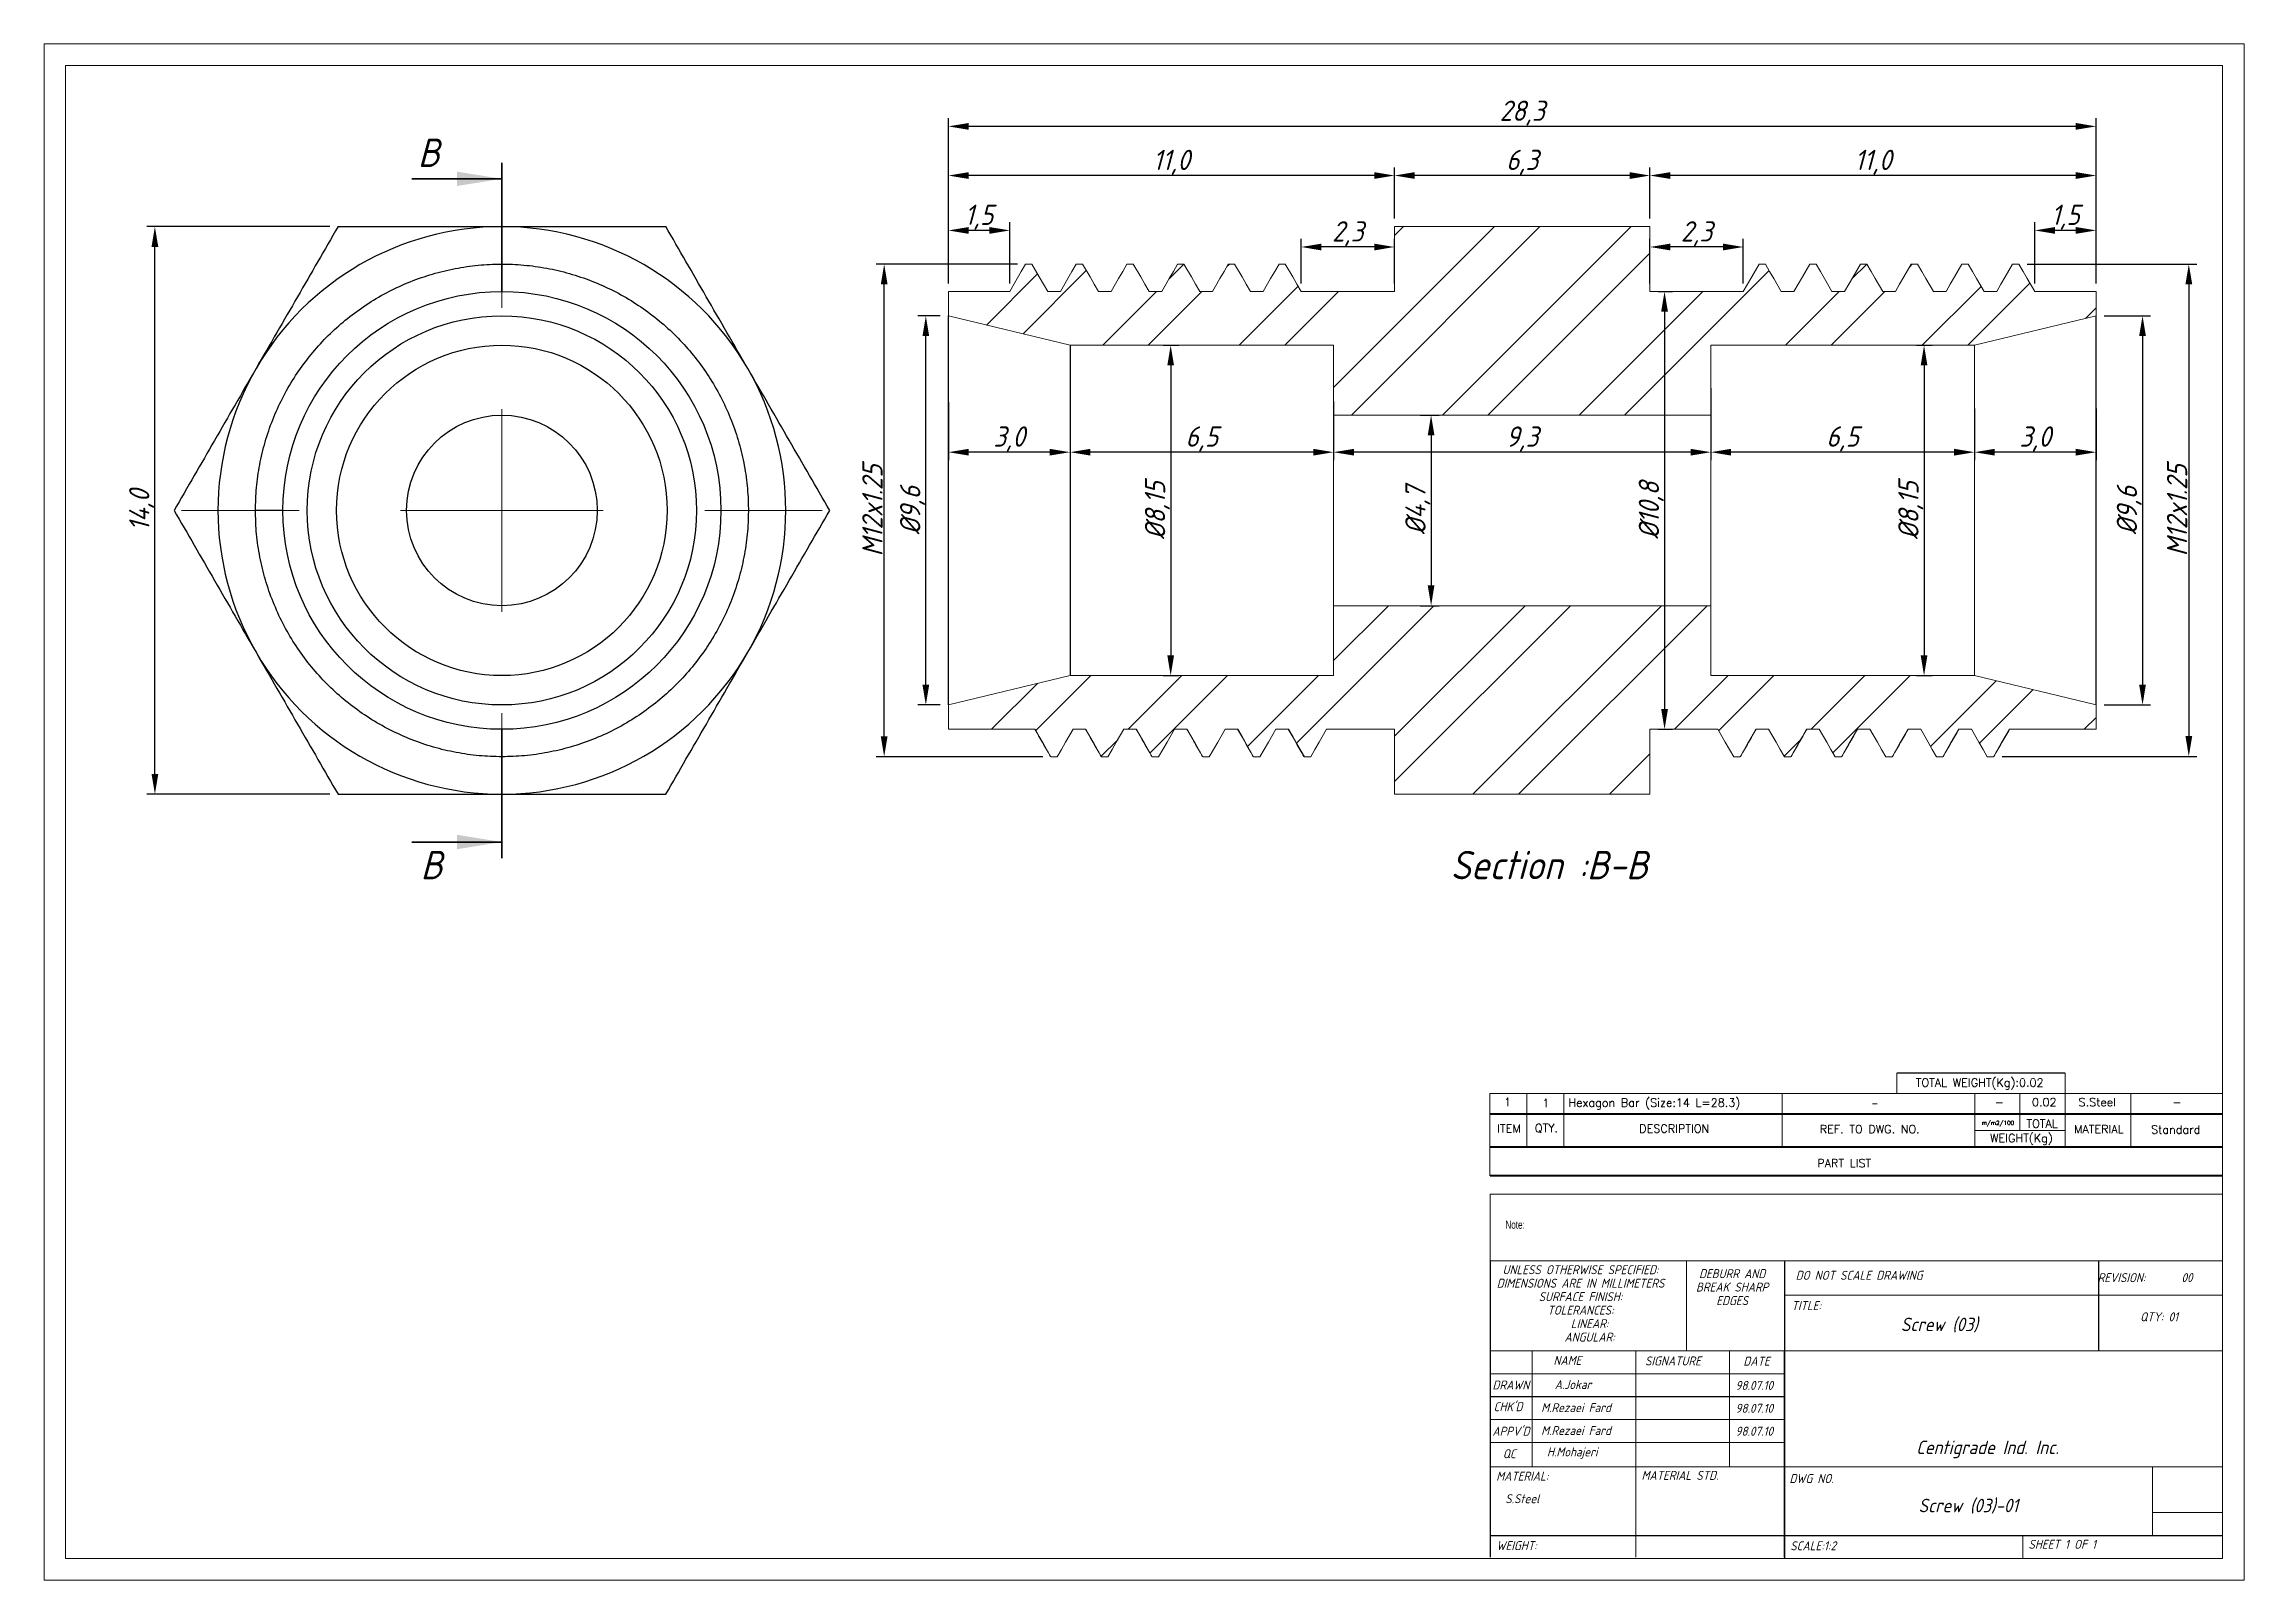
# Model space of a CAD drawing. Header units: millimetres. Extents: x 1178 to 1323, y 650 to 752.
# Drawn here: x 1269 to 1323.3, y 713.7 to 751.6 of the extents above; entities that cross this region are included whole.
import ezdxf
from ezdxf.enums import TextEntityAlignment as Align

# ---------------------------------------------------------------- set-up
doc = ezdxf.new("R2010")
doc.units = ezdxf.units.MM
doc.linetypes.add('PHANTOM', pattern=[12.7, 6.35, -1.27, 1.27, -1.27, 1.27, -1.27])
doc.linetypes.add('SLD-Solid', pattern=[0])
doc.layers.add('title', color=7, linetype='Continuous', lineweight=15)
doc.styles.add('GENISO', font='geniso.shx', dxfattribs={"oblique": 15})
doc.styles.add('SLDTEXTSTYLE0', font='TXT', dxfattribs={"width": 0.75})
doc.styles.add('TITLE', font='romans.shx', dxfattribs={"height": 2.5})
doc.dimstyles.new('Scale', dxfattribs={"dimscale": 0.2, "dimtxt": 2.5, "dimasz": 2.5, "dimexe": 1, "dimexo": 1, "dimgap": 0.2, "dimtad": 1, "dimdec": 1, "dimzin": 0, "dimtxsty": 'GENISO', "dimcen": 2.5, "dimclrd": 1, "dimclre": 1, "dimclrt": 7, "dimadec": 0, "dimazin": 0, "dimtfac": 1, "dimtdec": 1, "dimtmove": 0, "dimatfit": 3, "dimfxl": 1, "dimtzin": 0, "dimlwd": -1, "dimlwe": -1, "dimarcsym": 0})

msp = doc.modelspace()

# ---------------------------------------------------------------- texts
at = {"attachment_point": 5, "style": 'GENISO'}
for s, insert, char_height in [('B', (1278.501, 748.917), 0.7), ('B', (1278.57, 731.345), 0.7), ('Section :B-B', (1306.13, 731.345), 0.7), ('UNLESS OTHERWISE SPECIFIED:', (1306.902, 721.363), 0.22159), ('DIMENSIONS ARE IN MILLIMETERS', (1306.902, 721.03), 0.22159), ('BREAK SHARP', (1310.64, 720.934), 0.22159), ('DEBURR AND', (1310.64, 721.266), 0.2216), ('DO NOT SCALE DRAWING', (1313.77, 721.225), 0.22159), ('REVISION:       00', (1320.822, 721.168), 0.22159), ('SURFACE FINISH:', (1306.902, 720.698), 0.22159), ('TOLERANCES:', (1306.902, 720.365), 0.22159), ('EDGES', (1310.64, 720.602), 0.2216), ('TITLE:', (1312.469, 720.477), 0.2216), ('LINEAR:', (1307.127, 720.033), 0.2216), ('Screw (03)', (1315.749, 719.997), 0.3324), ('\\pxi-3,l4,t4;QTY:^I01', (1321.057, 720.201), 0.22159), ('ANGULAR:', (1307.127, 719.701), 0.2216), ('NAME', (1306.578, 719.126), 0.2216), ('SIGNATURE', (1309.181, 719.113), 0.2216), ('DATE', (1311.241, 719.107), 0.2216), ('DRAWN', (1305.184, 718.519), 0.2216), ('A.Jokar', (1306.718, 718.53), 0.2216), ('98.07.10', (1311.186, 718.509), 0.2216), ("CHK'D", (1305.115, 717.984), 0.2216), ('M.Rezaei Fard', (1306.792, 717.961), 0.22159), ('98.07.10', (1311.186, 717.944), 0.2216), ("APPV'D", (1305.187, 717.379), 0.2216), ('M.Rezaei Fard', (1306.792, 717.396), 0.22159), ('98.07.10', (1311.186, 717.379), 0.2216), ('Centigrade Ind. Inc.', (1316.936, 716.93), 0.33238), ('QC', (1305.144, 716.824), 0.2216), ('H.Mohajeri', (1306.698, 716.835), 0.2216), ('MATERIAL:', (1305.467, 716.27), 0.2216), ('MATERIAL STD.', (1309.353, 716.289), 0.22159), ('DWG NO.', (1312.598, 716.212), 0.2216), ('S.Steel', (1305.467, 715.714), 0.2216), ('Screw (03)-01', (1316.464, 715.53), 0.33238), ('WEIGHT:', (1305.326, 714.557), 0.2216), ('SCALE:1:2', (1312.638, 714.552), 0.2216), ('SHEET 1 OF 1', (1318.779, 714.589), 0.22159)]:
    msp.add_mtext(s, dxfattribs=dict(at, insert=insert, char_height=char_height))
at = {"linetype": 'Continuous', "lineweight": 15, "insert": (1305.05, 722.572), "char_height": 0.1994, "attachment_point": 1, "style": 'SLDTEXTSTYLE0'}
msp.add_mtext('Note:', dxfattribs=at)
at = {"layer": 'title', "style": 'TITLE'}
for s, height, p in [('TOTAL WEIGHT(Kg):0.02', 0.20259, (1316.744, 725.964)), ('1', 0.203, (1306.045, 725.476)), ('-', 0.203, (1317.225, 725.496)), ('0.02', 0.2026, (1318.336, 725.496)), ('S.Steel', 0.2026, (1319.642, 725.496)), ('-', 0.203, (1321.61, 725.496)), ('ITEM', 0.2026, (1305.137, 724.847)), ('QTY.', 0.2026, (1306.062, 724.847)), ('DESCRIPTION', 0.20259, (1309.213, 724.844)), ('REF. TO DWG. NO.', 0.20259, (1314.033, 724.831)), ('m/m2/100', 0.1013, (1317.192, 724.977)), ('WEIGHT(Kg)', 0.2026, (1317.773, 724.596)), ('TOTAL', 0.2026, (1318.282, 724.967)), ('MATERIAL', 0.2026, (1319.681, 724.831)), ('Standard', 0.2026, (1321.578, 724.82)), ('PART LIST', 0.2026, (1313.403, 723.991))]:
    msp.add_text(s, height=height, dxfattribs=at).set_placement(p, align=Align.MIDDLE)
for s, height, p in [('1', 0.203, (1305.015, 725.4)), ('Hexagon Bar (Size:14 L=28.3)', 0.20259, (1306.603, 725.383)), ('-', 0.146, (1314.075, 725.393))]:
    msp.add_text(s, height=height, dxfattribs=at).set_placement(p)

# ---------------------------------------------------------------- blocks, each defined once
blk = doc.blocks.new('SW_CENTERMARKSYMBOL_0')
at = {"color": 0, "linetype": 'Continuous', "lineweight": 0}
for p, q in [((0, 20), (0, 31.6)), ((0, 0), (0, 10)), ((-20, 0), (-31.6, 0)), ((0, 0), (-10, 0)), ((0, 0), (0, -10)), ((0, 0), (10, 0)), ((20, 0), (31.6, 0)), ((0, -20), (0, -31.6))]:
    blk.add_line(p, q, dxfattribs=at)
blk = doc.blocks.new('*D36')
at = {"color": 1, "transparency": 16777216}
for p, q in [((1276.065, 747.094), (1271.55, 747.094)), ((1271.75, 733.594), (1271.75, 746.594)), ((1276.065, 733.094), (1271.55, 733.094))]:
    blk.add_line(p, q, dxfattribs=at)
for points in [[(1271.667, 746.594), (1271.834, 746.594), (1271.75, 747.094)], [(1271.667, 733.594), (1271.834, 733.594), (1271.75, 733.094)]]:
    blk.add_solid(points, dxfattribs=at)
at = {"layer": 'Defpoints', "color": 0, "transparency": 16777216}
for p in [(1271.75, 747.094), (1276.265, 747.094), (1276.265, 733.094)]:
    blk.add_point(p, dxfattribs=at)
at = {"color": 7, "transparency": 16777216, "insert": (1271.423, 740.094), "char_height": 0.5, "attachment_point": 5, "rotation": 90, "style": 'GENISO'}
blk.add_mtext('14,0', dxfattribs=at)
blk = doc.blocks.new('*D37')
at = {"color": 1, "transparency": 16777216}
for p, q in [((1308.614, 747.294), (1308.614, 748.555)), ((1319.114, 748.355), (1309.114, 748.355)), ((1319.614, 745.694), (1319.614, 748.555))]:
    blk.add_line(p, q, dxfattribs=at)
for points in [[(1309.114, 748.438), (1309.114, 748.271), (1308.614, 748.355)], [(1319.114, 748.438), (1319.114, 748.271), (1319.614, 748.355)]]:
    blk.add_solid(points, dxfattribs=at)
at = {"layer": 'Defpoints', "color": 0, "transparency": 16777216}
for p in [(1308.614, 748.355), (1308.614, 747.094), (1319.614, 745.494)]:
    blk.add_point(p, dxfattribs=at)
at = {"color": 7, "transparency": 16777216, "insert": (1314.114, 748.682), "char_height": 0.5, "attachment_point": 5, "style": 'GENISO'}
blk.add_mtext('11,0', dxfattribs=at)
blk = doc.blocks.new('*D38')
at = {"color": 1, "transparency": 16777216}
for p, q in [((1302.314, 747.294), (1302.314, 748.555)), ((1308.114, 748.355), (1302.814, 748.355)), ((1308.614, 747.294), (1308.614, 748.555))]:
    blk.add_line(p, q, dxfattribs=at)
for points in [[(1302.814, 748.438), (1302.814, 748.271), (1302.314, 748.355)], [(1308.114, 748.438), (1308.114, 748.271), (1308.614, 748.355)]]:
    blk.add_solid(points, dxfattribs=at)
at = {"layer": 'Defpoints', "color": 0, "transparency": 16777216}
for p in [(1302.314, 748.355), (1302.314, 747.094), (1308.614, 747.094)]:
    blk.add_point(p, dxfattribs=at)
at = {"color": 7, "transparency": 16777216, "insert": (1305.464, 748.682), "char_height": 0.5, "attachment_point": 5, "style": 'GENISO'}
blk.add_mtext('6,3', dxfattribs=at)
blk = doc.blocks.new('*D39')
at = {"color": 1, "transparency": 16777216}
for p, q in [((1291.314, 745.694), (1291.314, 748.555)), ((1301.814, 748.355), (1291.814, 748.355)), ((1302.314, 747.294), (1302.314, 748.555))]:
    blk.add_line(p, q, dxfattribs=at)
for points in [[(1291.814, 748.438), (1291.814, 748.271), (1291.314, 748.355)], [(1301.814, 748.438), (1301.814, 748.271), (1302.314, 748.355)]]:
    blk.add_solid(points, dxfattribs=at)
at = {"layer": 'Defpoints', "color": 0, "transparency": 16777216}
for p in [(1291.314, 748.355), (1302.314, 747.094), (1291.314, 745.494)]:
    blk.add_point(p, dxfattribs=at)
at = {"color": 7, "transparency": 16777216, "insert": (1296.814, 748.682), "char_height": 0.5, "attachment_point": 5, "style": 'GENISO'}
blk.add_mtext('11,0', dxfattribs=at)
blk = doc.blocks.new('*D26')
at = {"color": 1, "transparency": 16777216}
for p, q in [((1291.314, 745.694), (1291.314, 749.767)), ((1319.614, 745.694), (1319.614, 749.767)), ((1319.114, 749.567), (1291.814, 749.567))]:
    blk.add_line(p, q, dxfattribs=at)
for points in [[(1291.814, 749.651), (1291.814, 749.484), (1291.314, 749.567)], [(1319.114, 749.651), (1319.114, 749.484), (1319.614, 749.567)]]:
    blk.add_solid(points, dxfattribs=at)
at = {"layer": 'Defpoints', "color": 0, "transparency": 16777216}
for p in [(1291.314, 749.567), (1291.314, 745.494), (1319.614, 745.494)]:
    blk.add_point(p, dxfattribs=at)
at = {"color": 7, "transparency": 16777216, "insert": (1305.464, 749.895), "char_height": 0.5, "attachment_point": 5, "style": 'GENISO'}
blk.add_mtext('28,3', dxfattribs=at)
blk = doc.blocks.new('*D40')
at = {"color": 1, "transparency": 16777216}
for p, q in [((1316.614, 742.605), (1316.614, 741.33)), ((1319.614, 742.605), (1319.614, 741.33)), ((1319.114, 741.53), (1317.114, 741.53))]:
    blk.add_line(p, q, dxfattribs=at)
for points in [[(1317.114, 741.613), (1317.114, 741.447), (1316.614, 741.53)], [(1319.114, 741.613), (1319.114, 741.447), (1319.614, 741.53)]]:
    blk.add_solid(points, dxfattribs=at)
at = {"layer": 'Defpoints', "color": 0, "transparency": 16777216}
for p in [(1316.614, 742.805), (1319.614, 742.805), (1316.614, 741.53)]:
    blk.add_point(p, dxfattribs=at)
at = {"color": 7, "transparency": 16777216, "insert": (1318.114, 741.858), "char_height": 0.5, "attachment_point": 5, "style": 'GENISO'}
blk.add_mtext('3,0', dxfattribs=at)
blk = doc.blocks.new('*D41')
at = {"color": 1, "transparency": 16777216}
for p, q in [((1310.114, 743.106), (1310.114, 741.33)), ((1316.614, 742.605), (1316.614, 741.33)), ((1316.114, 741.53), (1310.614, 741.53))]:
    blk.add_line(p, q, dxfattribs=at)
for points in [[(1310.614, 741.613), (1310.614, 741.447), (1310.114, 741.53)], [(1316.114, 741.613), (1316.114, 741.447), (1316.614, 741.53)]]:
    blk.add_solid(points, dxfattribs=at)
at = {"layer": 'Defpoints', "color": 0, "transparency": 16777216}
for p in [(1310.114, 743.306), (1316.614, 742.805), (1310.114, 741.53)]:
    blk.add_point(p, dxfattribs=at)
at = {"color": 7, "transparency": 16777216, "insert": (1313.364, 741.858), "char_height": 0.5, "attachment_point": 5, "style": 'GENISO'}
blk.add_mtext('6,5', dxfattribs=at)
blk = doc.blocks.new('*D42')
at = {"color": 1, "transparency": 16777216}
for p, q in [((1291.314, 742.767), (1291.314, 741.33)), ((1294.314, 742.767), (1294.314, 741.33)), ((1293.814, 741.53), (1291.814, 741.53))]:
    blk.add_line(p, q, dxfattribs=at)
for points in [[(1291.814, 741.613), (1291.814, 741.447), (1291.314, 741.53)], [(1293.814, 741.613), (1293.814, 741.447), (1294.314, 741.53)]]:
    blk.add_solid(points, dxfattribs=at)
at = {"layer": 'Defpoints', "color": 0, "transparency": 16777216}
for p in [(1291.314, 742.967), (1294.314, 742.967), (1291.314, 741.53)]:
    blk.add_point(p, dxfattribs=at)
at = {"color": 7, "transparency": 16777216, "insert": (1292.814, 741.858), "char_height": 0.5, "attachment_point": 5, "style": 'GENISO'}
blk.add_mtext('3,0', dxfattribs=at)
blk = doc.blocks.new('*D43')
at = {"color": 1, "transparency": 16777216}
for p, q in [((1294.314, 743.014), (1294.314, 741.33)), ((1300.814, 742.779), (1300.814, 741.33)), ((1300.314, 741.53), (1294.814, 741.53))]:
    blk.add_line(p, q, dxfattribs=at)
for points in [[(1294.814, 741.613), (1294.814, 741.447), (1294.314, 741.53)], [(1300.314, 741.613), (1300.314, 741.447), (1300.814, 741.53)]]:
    blk.add_solid(points, dxfattribs=at)
at = {"layer": 'Defpoints', "color": 0, "transparency": 16777216}
for p in [(1294.314, 743.214), (1300.814, 742.979), (1294.314, 741.53)]:
    blk.add_point(p, dxfattribs=at)
at = {"color": 7, "transparency": 16777216, "insert": (1297.564, 741.858), "char_height": 0.5, "attachment_point": 5, "style": 'GENISO'}
blk.add_mtext('6,5', dxfattribs=at)
blk = doc.blocks.new('*D44')
at = {"color": 1, "transparency": 16777216}
for p, q in [((1300.814, 742.244), (1300.814, 741.33)), ((1310.114, 742.244), (1310.114, 741.33)), ((1309.614, 741.53), (1301.314, 741.53))]:
    blk.add_line(p, q, dxfattribs=at)
for points in [[(1301.314, 741.613), (1301.314, 741.447), (1300.814, 741.53)], [(1309.614, 741.613), (1309.614, 741.447), (1310.114, 741.53)]]:
    blk.add_solid(points, dxfattribs=at)
at = {"layer": 'Defpoints', "color": 0, "transparency": 16777216}
for p in [(1300.814, 742.444), (1310.114, 742.444), (1300.814, 741.53)]:
    blk.add_point(p, dxfattribs=at)
at = {"color": 7, "transparency": 16777216, "insert": (1305.464, 741.857), "char_height": 0.5, "attachment_point": 5, "style": 'GENISO'}
blk.add_mtext('9,3', dxfattribs=at)
blk = doc.blocks.new('*D45')
at = {"color": 1, "transparency": 16777216}
for p, q in [((1308.814, 745.494), (1309.173, 745.494)), ((1308.973, 744.994), (1308.973, 735.194)), ((1308.814, 734.694), (1309.173, 734.694))]:
    blk.add_line(p, q, dxfattribs=at)
for points in [[(1308.89, 744.994), (1309.057, 744.994), (1308.973, 745.494)], [(1308.89, 735.194), (1309.057, 735.194), (1308.973, 734.694)]]:
    blk.add_solid(points, dxfattribs=at)
at = {"layer": 'Defpoints', "color": 0, "transparency": 16777216}
for p in [(1308.614, 745.494), (1308.614, 734.694), (1308.973, 734.694)]:
    blk.add_point(p, dxfattribs=at)
at = {"color": 7, "transparency": 16777216, "insert": (1308.646, 740.094), "char_height": 0.5, "attachment_point": 5, "rotation": 90, "style": 'GENISO'}
blk.add_mtext('%%C10,8', dxfattribs=at)
blk = doc.blocks.new('*D46')
at = {"color": 1, "transparency": 16777216}
for p, q in [((1293.017, 746.17), (1289.532, 746.17)), ((1289.732, 734.517), (1289.732, 745.67)), ((1293.642, 734.017), (1289.532, 734.017))]:
    blk.add_line(p, q, dxfattribs=at)
for points in [[(1289.649, 745.67), (1289.815, 745.67), (1289.732, 746.17)], [(1289.649, 734.517), (1289.815, 734.517), (1289.732, 734.017)]]:
    blk.add_solid(points, dxfattribs=at)
at = {"layer": 'Defpoints', "color": 0, "transparency": 16777216}
for p in [(1289.732, 746.17), (1293.217, 746.17), (1293.842, 734.017)]:
    blk.add_point(p, dxfattribs=at)
at = {"color": 7, "transparency": 16777216, "insert": (1289.442, 740.094), "char_height": 0.5, "attachment_point": 5, "rotation": 90, "style": 'GENISO'}
blk.add_mtext('M12x1.25', dxfattribs=at)
blk = doc.blocks.new('*D27')
at = {"color": 1, "transparency": 16777216}
for p, q in [((1317.911, 746.17), (1322.1, 746.17)), ((1321.9, 745.67), (1321.9, 734.526)), ((1317.296, 734.026), (1322.1, 734.026))]:
    blk.add_line(p, q, dxfattribs=at)
for points in [[(1321.817, 745.67), (1321.984, 745.67), (1321.9, 746.17)], [(1321.817, 734.526), (1321.984, 734.526), (1321.9, 734.026)]]:
    blk.add_solid(points, dxfattribs=at)
at = {"layer": 'Defpoints', "color": 0, "transparency": 16777216}
for p in [(1317.711, 746.17), (1317.096, 734.026), (1321.9, 734.026)]:
    blk.add_point(p, dxfattribs=at)
at = {"color": 7, "transparency": 16777216, "insert": (1321.61, 740.098), "char_height": 0.5, "attachment_point": 5, "rotation": 90, "style": 'GENISO'}
blk.add_mtext('M12x1.25', dxfattribs=at)
blk = doc.blocks.new('*D28')
at = {"color": 1, "transparency": 16777216}
for p, q in [((1319.814, 744.894), (1320.959, 744.894)), ((1320.759, 744.394), (1320.759, 735.794)), ((1319.814, 735.294), (1320.959, 735.294))]:
    blk.add_line(p, q, dxfattribs=at)
for points in [[(1320.676, 744.394), (1320.842, 744.394), (1320.759, 744.894)], [(1320.676, 735.794), (1320.842, 735.794), (1320.759, 735.294)]]:
    blk.add_solid(points, dxfattribs=at)
at = {"layer": 'Defpoints', "color": 0, "transparency": 16777216}
for p in [(1319.614, 744.894), (1319.614, 735.294), (1320.759, 735.294)]:
    blk.add_point(p, dxfattribs=at)
at = {"color": 7, "transparency": 16777216, "insert": (1320.432, 740.094), "char_height": 0.5, "attachment_point": 5, "rotation": 90, "style": 'GENISO'}
blk.add_mtext('%%C9,6', dxfattribs=at)
blk = doc.blocks.new('*D29')
at = {"color": 1, "transparency": 16777216}
for p, q in [((1315.188, 744.169), (1315.572, 744.169)), ((1315.372, 743.669), (1315.372, 736.519)), ((1315.188, 736.019), (1315.572, 736.019))]:
    blk.add_line(p, q, dxfattribs=at)
for points in [[(1315.289, 743.669), (1315.455, 743.669), (1315.372, 744.169)], [(1315.289, 736.519), (1315.455, 736.519), (1315.372, 736.019)]]:
    blk.add_solid(points, dxfattribs=at)
at = {"layer": 'Defpoints', "color": 0, "transparency": 16777216}
for p in [(1314.988, 744.169), (1314.988, 736.019), (1315.372, 736.019)]:
    blk.add_point(p, dxfattribs=at)
at = {"color": 7, "transparency": 16777216, "insert": (1315.045, 740.094), "char_height": 0.5, "attachment_point": 5, "rotation": 90, "style": 'GENISO'}
blk.add_mtext('%%C8,15', dxfattribs=at)
blk = doc.blocks.new('*D25')
at = {"color": 1, "transparency": 16777216}
for p, q in [((1296.612, 744.169), (1296.996, 744.169)), ((1296.796, 743.669), (1296.796, 736.519)), ((1296.612, 736.019), (1296.996, 736.019))]:
    blk.add_line(p, q, dxfattribs=at)
for points in [[(1296.713, 743.669), (1296.879, 743.669), (1296.796, 744.169)], [(1296.713, 736.519), (1296.879, 736.519), (1296.796, 736.019)]]:
    blk.add_solid(points, dxfattribs=at)
at = {"layer": 'Defpoints', "color": 0, "transparency": 16777216}
for p in [(1296.412, 744.169), (1296.412, 736.019), (1296.796, 736.019)]:
    blk.add_point(p, dxfattribs=at)
at = {"color": 7, "transparency": 16777216, "insert": (1296.469, 740.094), "char_height": 0.5, "attachment_point": 5, "rotation": 90, "style": 'GENISO'}
blk.add_mtext('%%C8,15', dxfattribs=at)
blk = doc.blocks.new('*D30')
at = {"color": 1, "transparency": 16777216}
for p, q in [((1302.948, 742.444), (1303.417, 742.444)), ((1303.217, 741.944), (1303.217, 738.244)), ((1302.948, 737.744), (1303.417, 737.744))]:
    blk.add_line(p, q, dxfattribs=at)
for points in [[(1303.134, 741.944), (1303.3, 741.944), (1303.217, 742.444)], [(1303.134, 738.244), (1303.3, 738.244), (1303.217, 737.744)]]:
    blk.add_solid(points, dxfattribs=at)
at = {"layer": 'Defpoints', "color": 0, "transparency": 16777216}
for p in [(1302.748, 742.444), (1302.748, 737.744), (1303.217, 737.744)]:
    blk.add_point(p, dxfattribs=at)
at = {"color": 7, "transparency": 16777216, "insert": (1302.89, 740.094), "char_height": 0.5, "attachment_point": 5, "rotation": 90, "style": 'GENISO'}
blk.add_mtext('%%C4,7', dxfattribs=at)
blk = doc.blocks.new('*D31')
at = {"color": 1, "transparency": 16777216}
for p, q in [((1291.314, 745.694), (1291.314, 747.201)), ((1292.327, 747.001), (1291.814, 747.001)), ((1292.827, 745.694), (1292.827, 747.201))]:
    blk.add_line(p, q, dxfattribs=at)
for points in [[(1291.814, 747.084), (1291.814, 746.917), (1291.314, 747.001)], [(1292.327, 747.084), (1292.327, 746.917), (1292.827, 747.001)]]:
    blk.add_solid(points, dxfattribs=at)
at = {"layer": 'Defpoints', "color": 0, "transparency": 16777216}
for p in [(1291.314, 747.001), (1291.314, 745.494), (1292.827, 745.494)]:
    blk.add_point(p, dxfattribs=at)
at = {"color": 7, "transparency": 16777216, "insert": (1292.07, 747.328), "char_height": 0.5, "attachment_point": 5, "style": 'GENISO'}
blk.add_mtext('1,5', dxfattribs=at)
blk = doc.blocks.new('*D32')
at = {"color": 1, "transparency": 16777216}
for p, q in [((1318.102, 745.694), (1318.102, 747.201)), ((1319.114, 747.001), (1318.602, 747.001)), ((1319.614, 745.694), (1319.614, 747.201))]:
    blk.add_line(p, q, dxfattribs=at)
for points in [[(1318.602, 747.084), (1318.602, 746.917), (1318.102, 747.001)], [(1319.114, 747.084), (1319.114, 746.917), (1319.614, 747.001)]]:
    blk.add_solid(points, dxfattribs=at)
at = {"layer": 'Defpoints', "color": 0, "transparency": 16777216}
for p in [(1318.102, 747.001), (1318.102, 745.494), (1319.614, 745.494)]:
    blk.add_point(p, dxfattribs=at)
at = {"color": 7, "transparency": 16777216, "insert": (1318.858, 747.328), "char_height": 0.5, "attachment_point": 5, "style": 'GENISO'}
blk.add_mtext('1,5', dxfattribs=at)
blk = doc.blocks.new('*D33')
at = {"color": 1, "transparency": 16777216}
for p, q in [((1300.014, 745.694), (1300.014, 746.792)), ((1301.814, 746.592), (1300.514, 746.592)), ((1302.314, 745.694), (1302.314, 746.792))]:
    blk.add_line(p, q, dxfattribs=at)
for points in [[(1300.514, 746.675), (1300.514, 746.508), (1300.014, 746.592)], [(1301.814, 746.675), (1301.814, 746.508), (1302.314, 746.592)]]:
    blk.add_solid(points, dxfattribs=at)
at = {"layer": 'Defpoints', "color": 0, "transparency": 16777216}
for p in [(1300.014, 746.592), (1300.014, 745.494), (1302.314, 745.494)]:
    blk.add_point(p, dxfattribs=at)
at = {"color": 7, "transparency": 16777216, "insert": (1301.164, 746.919), "char_height": 0.5, "attachment_point": 5, "style": 'GENISO'}
blk.add_mtext('2,3', dxfattribs=at)
blk = doc.blocks.new('*D34')
at = {"color": 1, "transparency": 16777216}
for p, q in [((1308.614, 745.694), (1308.614, 746.792)), ((1310.414, 746.592), (1309.114, 746.592)), ((1310.914, 745.694), (1310.914, 746.792))]:
    blk.add_line(p, q, dxfattribs=at)
for points in [[(1309.114, 746.675), (1309.114, 746.508), (1308.614, 746.592)], [(1310.414, 746.675), (1310.414, 746.508), (1310.914, 746.592)]]:
    blk.add_solid(points, dxfattribs=at)
at = {"layer": 'Defpoints', "color": 0, "transparency": 16777216}
for p in [(1308.614, 746.592), (1308.614, 745.494), (1310.914, 745.494)]:
    blk.add_point(p, dxfattribs=at)
at = {"color": 7, "transparency": 16777216, "insert": (1309.764, 746.919), "char_height": 0.5, "attachment_point": 5, "style": 'GENISO'}
blk.add_mtext('2,3', dxfattribs=at)
blk = doc.blocks.new('*D35')
at = {"color": 1, "transparency": 16777216}
for p, q in [((1291.114, 744.894), (1290.559, 744.894)), ((1290.759, 735.794), (1290.759, 744.394)), ((1291.114, 735.294), (1290.559, 735.294))]:
    blk.add_line(p, q, dxfattribs=at)
for points in [[(1290.676, 744.394), (1290.842, 744.394), (1290.759, 744.894)], [(1290.676, 735.794), (1290.842, 735.794), (1290.759, 735.294)]]:
    blk.add_solid(points, dxfattribs=at)
at = {"layer": 'Defpoints', "color": 0, "transparency": 16777216}
for p in [(1290.759, 744.894), (1291.314, 744.894), (1291.314, 735.294)]:
    blk.add_point(p, dxfattribs=at)
at = {"color": 7, "transparency": 16777216, "insert": (1290.432, 740.094), "char_height": 0.5, "attachment_point": 5, "rotation": 90, "style": 'GENISO'}
blk.add_mtext('%%C9,6', dxfattribs=at)

# ---------------------------------------------------------------- dimensions: what is measured, and where the dimension line sits
for base, p1, p2, picture, middle in [((1291.314, 749.567), (1319.614, 745.494), (1291.314, 745.494), '*D26', (1305.464, 749.895)), ((1291.314, 748.355), (1302.314, 747.094), (1291.314, 745.494), '*D39', (1296.814, 748.682)), ((1302.314, 748.355), (1308.614, 747.094), (1302.314, 747.094), '*D38', (1305.464, 748.682)), ((1308.614, 748.355), (1319.614, 745.494), (1308.614, 747.094), '*D37', (1314.114, 748.682)), ((1291.314, 747.001), (1292.827, 745.494), (1291.314, 745.494), '*D31', (1292.07, 747.328)), ((1318.102, 747.001), (1319.614, 745.494), (1318.102, 745.494), '*D32', (1318.858, 747.328)), ((1300.014, 746.592), (1302.314, 745.494), (1300.014, 745.494), '*D33', (1301.164, 746.919)), ((1308.614, 746.592), (1310.914, 745.494), (1308.614, 745.494), '*D34', (1309.764, 746.919)), ((1294.314, 741.53), (1300.814, 742.979), (1294.314, 743.214), '*D43', (1297.564, 741.858)), ((1310.114, 741.53), (1316.614, 742.805), (1310.114, 743.306), '*D41', (1313.364, 741.858)), ((1291.314, 741.53), (1294.314, 742.967), (1291.314, 742.967), '*D42', (1292.814, 741.858)), ((1316.614, 741.53), (1319.614, 742.805), (1316.614, 742.805), '*D40', (1318.114, 741.858)), ((1300.814, 741.53), (1310.114, 742.444), (1300.814, 742.444), '*D44', (1305.464, 741.857))]:
    dim = msp.add_linear_dim(base=base, p1=p1, p2=p2, dimstyle='Scale')
    dim.commit()
    dim.dimension.update_dxf_attribs({"geometry": picture, "text_midpoint": middle})
dim = msp.add_linear_dim(base=(1271.75, 747.094), p1=(1276.265, 733.094), p2=(1276.265, 747.094), angle=90, dimstyle='Scale')
dim.commit()
dim.dimension.update_dxf_attribs({"geometry": '*D36', "text_midpoint": (1271.423, 740.094)})
dim = msp.add_linear_dim(base=(1289.732, 746.17), p1=(1293.842, 734.017), p2=(1293.217, 746.17), angle=90, text='M12x1.25', dimstyle='Scale')
dim.commit()
dim.dimension.update_dxf_attribs({"geometry": '*D46', "text_midpoint": (1289.732, 740.094), "dimtype": 160})
for base, p1, p2, text, picture, middle in [((1321.9, 734.026), (1317.711, 746.17), (1317.096, 734.026), 'M12x1.25', '*D27', (1321.61, 740.098)), ((1308.973, 734.694), (1308.614, 745.494), (1308.614, 734.694), '%%C<>', '*D45', (1308.646, 740.094)), ((1290.759, 744.894), (1291.314, 735.294), (1291.314, 744.894), '%%C<>', '*D35', (1290.432, 740.094)), ((1320.759, 735.294), (1319.614, 744.894), (1319.614, 735.294), '%%C<>', '*D28', (1320.432, 740.094)), ((1296.796, 736.019), (1296.412, 744.169), (1296.412, 736.019), '%%C8,15', '*D25', (1296.469, 740.094)), ((1315.372, 736.019), (1314.988, 744.169), (1314.988, 736.019), '%%C8,15', '*D29', (1315.045, 740.094)), ((1303.217, 737.744), (1302.748, 742.444), (1302.748, 737.744), '%%C<>', '*D30', (1302.89, 740.094))]:
    dim = msp.add_linear_dim(base=base, p1=p1, p2=p2, angle=90, text=text, dimstyle='Scale')
    dim.commit()
    dim.dimension.update_dxf_attribs({"geometry": picture, "text_midpoint": middle})

# ---------------------------------------------------------------- linework, layer by layer
at = {"linetype": 'PHANTOM', "lineweight": 35}
for p, q in [((1280.306, 745.496), (1280.306, 748.671)), ((1280.306, 731.517), (1280.306, 734.693))]:
    msp.add_line(p, q, dxfattribs=at)
at = {"linetype": 'Continuous', "lineweight": 35}
for p, q in [((1278.084, 748.274), (1280.306, 748.274)), ((1278.084, 731.914), (1280.306, 731.914))]:
    msp.add_line(p, q, dxfattribs=at)
at = {"linetype": 'Continuous', "lineweight": 15}
for p, q in [((1300.814, 743.128), (1304.78, 747.094)), ((1301.252, 742.444), (1305.902, 747.094)), ((1302.314, 746.873), (1302.535, 747.094)), ((1302.314, 747.094), (1302.314, 745.494)), ((1302.314, 747.094), (1308.614, 747.094)), ((1303.497, 742.444), (1308.147, 747.094)), ((1308.614, 747.094), (1308.614, 745.494)), ((1304.62, 742.444), (1308.614, 746.438)), ((1292.251, 744.667), (1293.513, 745.929)), ((1293.113, 745.991), (1293.01, 745.811)), ((1293.217, 746.17), (1293.113, 745.991)), ((1293.155, 744.449), (1294.716, 746.01)), ((1293.373, 746.17), (1293.217, 746.17)), ((1293.557, 745.853), (1293.373, 746.17)), ((1294.363, 745.991), (1294.26, 745.811)), ((1294.467, 746.17), (1294.363, 745.991)), ((1294.623, 746.17), (1294.467, 746.17)), ((1294.807, 745.853), (1294.623, 746.17)), ((1295.613, 745.991), (1295.51, 745.811)), ((1295.717, 746.17), (1295.613, 745.991)), ((1295.873, 746.17), (1295.717, 746.17)), ((1296.057, 745.853), (1295.873, 746.17)), ((1296.757, 745.806), (1297.121, 746.17)), ((1296.863, 745.991), (1296.76, 745.811)), ((1296.967, 746.17), (1296.863, 745.991)), ((1297.123, 746.17), (1296.967, 746.17)), ((1297.307, 745.853), (1297.123, 746.17)), ((1298.113, 745.991), (1298.01, 745.811)), ((1298.217, 746.17), (1298.113, 745.991)), ((1298.181, 746.107), (1298.244, 746.17)), ((1298.373, 746.17), (1298.217, 746.17)), ((1298.557, 745.853), (1298.373, 746.17)), ((1299.363, 745.991), (1299.26, 745.811)), ((1299.467, 746.17), (1299.363, 745.991)), ((1299.623, 746.17), (1299.467, 746.17)), ((1299.807, 745.853), (1299.623, 746.17)), ((1307.988, 742.444), (1311.554, 746.01)), ((1311.122, 745.853), (1311.305, 746.17)), ((1311.305, 746.17), (1311.461, 746.17)), ((1311.461, 746.17), (1311.565, 745.991)), ((1311.565, 745.991), (1311.668, 745.811)), ((1312.372, 745.853), (1312.555, 746.17)), ((1312.555, 746.17), (1312.711, 746.17)), ((1312.711, 746.17), (1312.815, 745.991)), ((1312.815, 745.991), (1312.918, 745.811)), ((1313.594, 745.805), (1313.959, 746.17)), ((1313.622, 745.853), (1313.805, 746.17)), ((1313.805, 746.17), (1313.961, 746.17)), ((1313.961, 746.17), (1314.065, 745.991)), ((1314.065, 745.991), (1314.168, 745.811)), ((1314.872, 745.853), (1315.055, 746.17)), ((1315.018, 746.106), (1315.082, 746.17)), ((1315.055, 746.17), (1315.211, 746.17)), ((1315.211, 746.17), (1315.315, 745.991)), ((1315.315, 745.991), (1315.418, 745.811)), ((1316.122, 745.853), (1316.305, 746.17)), ((1316.305, 746.17), (1316.461, 746.17)), ((1316.461, 746.17), (1316.565, 745.991)), ((1316.565, 745.991), (1316.668, 745.811)), ((1317.372, 745.853), (1317.555, 746.17)), ((1317.555, 746.17), (1317.711, 746.17)), ((1317.711, 746.17), (1317.815, 745.991)), ((1317.815, 745.991), (1317.918, 745.811)), ((1292.827, 745.494), (1291.314, 745.494)), ((1291.314, 744.894), (1291.314, 745.494)), ((1293.01, 745.811), (1292.827, 745.494)), ((1293.66, 745.673), (1293.557, 745.853)), ((1293.764, 745.494), (1293.66, 745.673)), ((1294.077, 745.494), (1293.764, 745.494)), ((1294.26, 745.811), (1294.077, 745.494)), ((1294.91, 745.673), (1294.807, 745.853)), ((1295.014, 745.494), (1294.91, 745.673)), ((1295.327, 745.494), (1295.014, 745.494)), ((1295.12, 744.169), (1296.445, 745.494)), ((1295.51, 745.811), (1295.327, 745.494)), ((1296.16, 745.673), (1296.057, 745.853)), ((1296.264, 745.494), (1296.16, 745.673)), ((1296.242, 744.169), (1297.567, 745.494)), ((1296.577, 745.494), (1296.264, 745.494)), ((1296.76, 745.811), (1296.577, 745.494)), ((1297.41, 745.673), (1297.307, 745.853)), ((1297.514, 745.494), (1297.41, 745.673)), ((1297.827, 745.494), (1297.514, 745.494)), ((1298.01, 745.811), (1297.827, 745.494)), ((1298.487, 744.169), (1299.94, 745.622)), ((1298.66, 745.673), (1298.557, 745.853)), ((1298.764, 745.494), (1298.66, 745.673)), ((1299.077, 745.494), (1298.764, 745.494)), ((1299.26, 745.811), (1299.077, 745.494)), ((1299.61, 744.169), (1300.935, 745.494)), ((1299.91, 745.673), (1299.807, 745.853)), ((1300.014, 745.494), (1299.91, 745.673)), ((1302.314, 745.494), (1300.014, 745.494)), ((1306.865, 742.444), (1309.915, 745.494)), ((1308.614, 745.494), (1310.914, 745.494)), ((1310.914, 745.494), (1311.018, 745.673)), ((1311.018, 745.673), (1311.122, 745.853)), ((1311.668, 745.811), (1311.852, 745.494)), ((1311.852, 745.494), (1312.164, 745.494)), ((1311.958, 744.169), (1313.283, 745.494)), ((1312.164, 745.494), (1312.268, 745.673)), ((1312.268, 745.673), (1312.372, 745.853)), ((1312.918, 745.811), (1313.102, 745.494)), ((1313.08, 744.169), (1314.405, 745.494)), ((1313.102, 745.494), (1313.414, 745.494)), ((1313.414, 745.494), (1313.518, 745.673)), ((1313.518, 745.673), (1313.622, 745.853)), ((1314.168, 745.811), (1314.352, 745.494)), ((1314.352, 745.494), (1314.664, 745.494)), ((1314.664, 745.494), (1314.768, 745.673)), ((1314.768, 745.673), (1314.872, 745.853)), ((1315.325, 744.169), (1316.778, 745.621)), ((1315.418, 745.811), (1315.602, 745.494)), ((1315.602, 745.494), (1315.914, 745.494)), ((1315.914, 745.494), (1316.018, 745.673)), ((1316.018, 745.673), (1316.122, 745.853)), ((1316.448, 744.169), (1317.981, 745.702)), ((1316.668, 745.811), (1316.852, 745.494)), ((1316.852, 745.494), (1317.164, 745.494)), ((1317.164, 745.494), (1317.268, 745.673)), ((1317.268, 745.673), (1317.372, 745.853)), ((1317.918, 745.811), (1318.102, 745.494)), ((1318.102, 745.494), (1319.614, 745.494)), ((1319.614, 744.894), (1319.614, 745.494)), ((1291.314, 744.894), (1294.314, 744.169)), ((1319.614, 744.894), (1316.614, 744.169)), ((1319.355, 744.831), (1319.614, 745.09)), ((1294.314, 744.169), (1300.814, 744.169)), ((1300.814, 742.444), (1300.814, 744.169)), ((1316.614, 744.169), (1310.114, 744.169)), ((1310.114, 742.444), (1310.114, 744.169)), ((1316.614, 736.019), (1316.614, 744.169)), ((1310.114, 742.444), (1300.814, 742.444)), ((1300.814, 737.744), (1300.814, 742.444)), ((1310.114, 737.744), (1310.114, 742.444)), ((1299.898, 734.354), (1303.288, 737.744)), ((1300.814, 736.393), (1302.165, 737.744)), ((1300.814, 737.744), (1310.114, 737.744)), ((1300.814, 736.019), (1300.814, 737.744)), ((1302.314, 734.525), (1305.533, 737.744)), ((1302.314, 733.403), (1306.655, 737.744)), ((1304.25, 733.094), (1308.9, 737.744)), ((1305.373, 733.094), (1310.023, 737.744)), ((1310.114, 736.019), (1310.114, 737.744)), ((1294.314, 736.019), (1291.314, 735.294)), ((1292.38, 734.694), (1293.511, 735.825)), ((1293.47, 734.662), (1294.827, 736.019)), ((1300.814, 736.019), (1294.314, 736.019)), ((1295.747, 734.694), (1297.072, 736.019)), ((1296.288, 734.112), (1298.195, 736.019)), ((1298.694, 734.273), (1300.44, 736.019)), ((1309.218, 734.694), (1310.543, 736.019)), ((1310.114, 736.019), (1316.614, 736.019)), ((1310.308, 734.661), (1311.665, 736.019)), ((1312.585, 734.694), (1313.91, 736.019)), ((1313.125, 734.111), (1315.033, 736.019)), ((1315.532, 734.273), (1317.149, 735.89)), ((1316.614, 736.019), (1319.614, 735.294)), ((1316.735, 734.354), (1318.053, 735.671)), ((1291.314, 734.694), (1291.314, 735.294)), ((1319.614, 734.694), (1319.614, 735.294)), ((1291.314, 734.694), (1293.452, 734.694)), ((1293.452, 734.694), (1293.555, 734.514)), ((1293.555, 734.514), (1293.659, 734.334)), ((1294.206, 734.377), (1294.389, 734.694)), ((1294.389, 734.694), (1294.702, 734.694)), ((1294.702, 734.694), (1294.805, 734.514)), ((1294.805, 734.514), (1294.909, 734.334)), ((1295.456, 734.377), (1295.639, 734.694)), ((1295.639, 734.694), (1295.952, 734.694)), ((1295.952, 734.694), (1296.055, 734.514)), ((1296.055, 734.514), (1296.159, 734.334)), ((1296.706, 734.377), (1296.889, 734.694)), ((1296.889, 734.694), (1297.202, 734.694)), ((1297.202, 734.694), (1297.305, 734.514)), ((1297.305, 734.514), (1297.409, 734.334)), ((1297.956, 734.377), (1298.139, 734.694)), ((1298.139, 734.694), (1298.452, 734.694)), ((1298.452, 734.694), (1298.555, 734.514)), ((1298.555, 734.514), (1298.659, 734.334)), ((1299.206, 734.377), (1299.389, 734.694)), ((1299.389, 734.694), (1299.702, 734.694)), ((1299.702, 734.694), (1299.805, 734.514)), ((1299.805, 734.514), (1299.909, 734.334)), ((1300.456, 734.377), (1300.639, 734.694)), ((1300.639, 734.694), (1302.314, 734.694)), ((1302.314, 734.694), (1302.314, 733.094)), ((1310.289, 734.694), (1308.614, 734.694)), ((1308.614, 734.694), (1308.614, 733.094)), ((1310.472, 734.377), (1310.289, 734.694)), ((1311.123, 734.514), (1311.019, 734.334)), ((1311.227, 734.694), (1311.123, 734.514)), ((1311.539, 734.694), (1311.227, 734.694)), ((1311.722, 734.377), (1311.539, 734.694)), ((1312.373, 734.514), (1312.269, 734.334)), ((1312.477, 734.694), (1312.373, 734.514)), ((1312.789, 734.694), (1312.477, 734.694)), ((1312.972, 734.377), (1312.789, 734.694)), ((1313.623, 734.514), (1313.519, 734.334)), ((1313.727, 734.694), (1313.623, 734.514)), ((1314.039, 734.694), (1313.727, 734.694)), ((1314.222, 734.377), (1314.039, 734.694)), ((1314.873, 734.514), (1314.769, 734.334)), ((1314.977, 734.694), (1314.873, 734.514)), ((1315.289, 734.694), (1314.977, 734.694)), ((1315.472, 734.377), (1315.289, 734.694)), ((1316.123, 734.514), (1316.019, 734.334)), ((1316.227, 734.694), (1316.123, 734.514)), ((1316.539, 734.694), (1316.227, 734.694)), ((1316.722, 734.377), (1316.539, 734.694)), ((1317.373, 734.514), (1317.269, 734.334)), ((1317.477, 734.694), (1317.373, 734.514)), ((1319.614, 734.694), (1317.477, 734.694)), ((1319.321, 734.694), (1319.614, 734.987)), ((1293.659, 734.334), (1293.842, 734.017)), ((1293.832, 734.032), (1293.842, 734.017)), ((1293.842, 734.017), (1293.998, 734.017)), ((1293.998, 734.017), (1294.102, 734.197)), ((1294.102, 734.197), (1294.206, 734.377)), ((1294.909, 734.334), (1295.092, 734.017)), ((1295.082, 734.031), (1295.092, 734.017)), ((1295.084, 734.031), (1295.491, 734.437)), ((1295.092, 734.017), (1295.248, 734.017)), ((1295.248, 734.017), (1295.352, 734.197)), ((1295.352, 734.197), (1295.456, 734.377)), ((1296.159, 734.334), (1296.342, 734.017)), ((1296.342, 734.017), (1296.498, 734.017)), ((1296.498, 734.017), (1296.602, 734.197)), ((1296.602, 734.197), (1296.706, 734.377)), ((1297.409, 734.334), (1297.592, 734.017)), ((1297.582, 734.032), (1297.592, 734.017)), ((1297.592, 734.017), (1297.748, 734.017)), ((1297.748, 734.017), (1297.852, 734.197)), ((1297.852, 734.197), (1297.956, 734.377)), ((1298.659, 734.334), (1298.842, 734.017)), ((1298.832, 734.03), (1298.842, 734.017)), ((1298.842, 734.017), (1298.998, 734.017)), ((1298.998, 734.017), (1299.102, 734.197)), ((1299.102, 734.197), (1299.206, 734.377)), ((1299.909, 734.334), (1300.092, 734.017)), ((1300.082, 734.035), (1300.092, 734.017)), ((1300.092, 734.017), (1300.248, 734.017)), ((1300.248, 734.017), (1300.352, 734.197)), ((1300.352, 734.197), (1300.456, 734.377)), ((1307.618, 733.094), (1308.614, 734.09)), ((1310.576, 734.197), (1310.472, 734.377)), ((1310.68, 734.017), (1310.576, 734.197)), ((1310.836, 734.017), (1310.68, 734.017)), ((1311.019, 734.334), (1310.836, 734.017)), ((1310.846, 734.035), (1310.836, 734.017)), ((1311.826, 734.197), (1311.722, 734.377)), ((1311.93, 734.017), (1311.826, 734.197)), ((1311.922, 734.03), (1312.328, 734.436)), ((1312.086, 734.017), (1311.93, 734.017)), ((1312.269, 734.334), (1312.086, 734.017)), ((1312.096, 734.03), (1312.086, 734.017)), ((1313.076, 734.197), (1312.972, 734.377)), ((1313.18, 734.017), (1313.076, 734.197)), ((1313.336, 734.017), (1313.18, 734.017)), ((1313.519, 734.334), (1313.336, 734.017)), ((1313.346, 734.032), (1313.336, 734.017)), ((1314.326, 734.197), (1314.222, 734.377)), ((1314.43, 734.017), (1314.326, 734.197)), ((1314.586, 734.017), (1314.43, 734.017)), ((1314.769, 734.334), (1314.586, 734.017)), ((1315.576, 734.197), (1315.472, 734.377)), ((1315.68, 734.017), (1315.576, 734.197)), ((1315.836, 734.017), (1315.68, 734.017)), ((1316.019, 734.334), (1315.836, 734.017)), ((1315.846, 734.031), (1315.836, 734.017)), ((1316.826, 734.197), (1316.722, 734.377)), ((1316.93, 734.017), (1316.826, 734.197)), ((1317.086, 734.017), (1316.93, 734.017)), ((1317.269, 734.334), (1317.086, 734.017)), ((1317.096, 734.032), (1317.086, 734.017)), ((1308.614, 733.094), (1302.314, 733.094))]:
    msp.add_line(p, q, dxfattribs=at)
at = {"lineweight": -2}
for p, q in [((1291.314, 735.294), (1291.314, 744.894)), ((1294.314, 744.169), (1294.314, 736.019))]:
    msp.add_line(p, q, dxfattribs=at)
for p, q in [((1319.614, 735.294), (1319.614, 744.894)), ((1318.85, 726.214), (1314.699, 726.214)), ((1304.674, 721.586), (1304.674, 714.273)), ((1311.933, 721.586), (1311.933, 714.24)), ((1319.683, 719.359), (1319.683, 721.586)), ((1311.933, 714.273), (1311.933, 719.359)), ((1311.933, 718.229), (1304.674, 718.229)), ((1304.674, 714.805), (1322.729, 714.805))]:
    msp.add_line(p, q)
at = {"linetype": 'Continuous', "lineweight": 25}
msp.add_line((1274.906, 740.094), (1274.23, 740.094), dxfattribs=at)
at = {"linetype": 'SLD-Solid', "lineweight": 15}
for p, q in [((1304.674, 723.227), (1322.729, 723.227)), ((1304.674, 723.227), (1304.674, 721.586)), ((1304.674, 721.586), (1322.729, 721.586)), ((1309.513, 721.586), (1309.513, 719.359)), ((1322.729, 720.738), (1311.933, 720.738)), ((1322.729, 719.359), (1304.674, 719.359)), ((1305.711, 719.359), (1305.711, 716.5)), ((1308.262, 719.359), (1308.262, 714.273)), ((1310.577, 719.359), (1310.577, 716.5)), ((1311.933, 718.794), (1304.674, 718.794)), ((1311.933, 717.664), (1304.674, 717.664)), ((1311.933, 717.099), (1304.674, 717.099)), ((1306.057, 716.5), (1304.674, 716.5)), ((1306.057, 716.5), (1322.729, 716.5)), ((1321.001, 714.805), (1321.001, 716.5)), ((1322.729, 715.37), (1321.001, 715.37)), ((1317.81, 714.24), (1317.81, 714.805))]:
    msp.add_line(p, q, dxfattribs=at)
for points in [[(1269.016, 751.6), (1323.261, 751.6), (1323.261, 713.708), (1269.016, 713.708)], [(1269.548, 751.068), (1322.729, 751.068), (1322.729, 714.24), (1269.548, 714.24)]]:
    msp.add_lwpolyline(points, close=True, dxfattribs=at)
at = {"linetype": 'Continuous', "lineweight": 25}
for radius in [5.4, 4.8, 4.075, 2.35]:
    msp.add_circle((1280.306, 740.094), radius, dxfattribs=at)
for start, end in [(90, 150), (30, 90), (150, 210), (330, 30), (210, 270), (270, 330)]:
    msp.add_arc((1280.306, 740.094), 7, start, end, dxfattribs=at)
for points, knots in [([(1276.265, 747.094), (1275.935, 746.522), (1275.602, 745.946), (1274.929, 744.78), (1274.589, 744.191), (1274.244, 743.594)], [0, 0, 0, 0, 0.5, 0.5, 1, 1, 1, 1]), ([(1276.265, 747.094), (1276.921, 747.094), (1277.594, 747.094), (1278.944, 747.094), (1279.623, 747.094), (1280.306, 747.094)], [0, 0, 0, 0, 0.5, 0.5, 1, 1, 1, 1]), ([(1280.306, 747.094), (1280.99, 747.094), (1281.684, 747.094), (1283.034, 747.094), (1283.695, 747.094), (1284.348, 747.094)], [0, 0, 0, 0, 0.5, 0.5, 1, 1, 1, 1]), ([(1286.369, 743.594), (1286.197, 743.891), (1286.024, 744.19), (1285.683, 744.781), (1285.514, 745.074), (1285.009, 745.948), (1284.677, 746.524), (1284.348, 747.094)], [0, 0, 0, 0, 0.25, 0.25, 0.5, 0.5, 1, 1, 1, 1]), ([(1274.23, 740.094), (1274.235, 740.281), (1274.245, 740.659), (1274.327, 741.224), (1274.46, 741.785), (1274.648, 742.333), (1274.886, 742.861), (1275.173, 743.363), (1275.503, 743.831), (1275.872, 744.262), (1276.278, 744.655), (1276.722, 745.011), (1277.201, 745.328), (1277.712, 745.599), (1278.248, 745.821), (1278.801, 745.99), (1279.364, 746.106), (1279.93, 746.167), (1280.495, 746.176), (1281.061, 746.132), (1281.625, 746.035), (1282.182, 745.883), (1282.725, 745.678), (1283.245, 745.423), (1283.736, 745.121), (1284.191, 744.778), (1284.61, 744.396), (1284.991, 743.978), (1285.334, 743.522), (1285.636, 743.031), (1285.891, 742.511), (1286.096, 741.969), (1286.248, 741.412), (1286.345, 740.847), (1286.389, 740.282), (1286.38, 739.716), (1286.318, 739.151), (1286.203, 738.588), (1286.033, 738.035), (1285.811, 737.499), (1285.54, 736.988), (1285.223, 736.508), (1284.867, 736.065), (1284.473, 735.659), (1284.042, 735.29), (1283.574, 734.96), (1283.073, 734.673), (1282.545, 734.435), (1281.997, 734.247), (1281.436, 734.114), (1280.871, 734.035), (1280.305, 734.009), (1279.74, 734.035), (1279.175, 734.114), (1278.614, 734.248), (1278.066, 734.435), (1277.538, 734.674), (1277.037, 734.961), (1276.569, 735.291), (1276.138, 735.66), (1275.744, 736.067), (1275.388, 736.51), (1275.072, 736.99), (1274.801, 737.501), (1274.579, 738.037), (1274.409, 738.59), (1274.295, 739.153), (1274.233, 739.687), (1274.234, 740.032), (1274.234, 740.187)], [0, 0, 0, 0, 0.014706, 0.02962, 0.044682, 0.059823, 0.074976, 0.090071, 0.105042, 0.119823, 0.134476, 0.149328, 0.164348, 0.17947, 0.194626, 0.209748, 0.224768, 0.239619, 0.254272, 0.269054, 0.284025, 0.29912, 0.314273, 0.329414, 0.344475, 0.35939, 0.374096, 0.388801, 0.403716, 0.418778, 0.433919, 0.449072, 0.464167, 0.479137, 0.493919, 0.508572, 0.523424, 0.538444, 0.553566, 0.568722, 0.583844, 0.598864, 0.613715, 0.628368, 0.64315, 0.658121, 0.673216, 0.688369, 0.70351, 0.718571, 0.733486, 0.748191, 0.762897, 0.777812, 0.792874, 0.808015, 0.823168, 0.838263, 0.853233, 0.868015, 0.882668, 0.89752, 0.91254, 0.927662, 0.942818, 0.95794, 0.972959, 0.987811, 1, 1, 1, 1]), ([(1274.244, 743.594), (1274.072, 743.296), (1273.9, 742.997), (1273.559, 742.407), (1273.389, 742.113), (1272.885, 741.239), (1272.553, 740.664), (1272.223, 740.094)], [0, 0, 0, 0, 0.25, 0.25, 0.5, 0.5, 1, 1, 1, 1]), ([(1288.389, 740.094), (1288.059, 740.666), (1287.726, 741.242), (1287.054, 742.407), (1286.713, 742.997), (1286.369, 743.594)], [0, 0, 0, 0, 0.5, 0.5, 1, 1, 1, 1]), ([(1272.223, 740.094), (1272.554, 739.522), (1272.886, 738.946), (1273.559, 737.78), (1273.899, 737.191), (1274.244, 736.594)], [0, 0, 0, 0, 0.5, 0.5, 1, 1, 1, 1]), ([(1286.369, 736.594), (1286.54, 736.891), (1286.713, 737.19), (1287.054, 737.781), (1287.223, 738.074), (1287.728, 738.948), (1288.06, 739.524), (1288.389, 740.094)], [0, 0, 0, 0, 0.25, 0.25, 0.5, 0.5, 1, 1, 1, 1]), ([(1274.244, 736.594), (1274.416, 736.296), (1274.588, 735.997), (1274.93, 735.407), (1275.099, 735.113), (1275.604, 734.239), (1275.936, 733.664), (1276.265, 733.094)], [0, 0, 0, 0, 0.25, 0.25, 0.5, 0.5, 1, 1, 1, 1]), ([(1284.348, 733.094), (1284.678, 733.666), (1285.011, 734.242), (1285.683, 735.407), (1286.024, 735.997), (1286.369, 736.594)], [0, 0, 0, 0, 0.5, 0.5, 1, 1, 1, 1]), ([(1276.265, 733.094), (1276.921, 733.094), (1277.594, 733.094), (1278.944, 733.094), (1279.623, 733.094), (1280.306, 733.094)], [0, 0, 0, 0, 0.5, 0.5, 1, 1, 1, 1]), ([(1280.306, 733.094), (1280.99, 733.094), (1281.684, 733.094), (1283.034, 733.094), (1283.695, 733.094), (1284.348, 733.094)], [0, 0, 0, 0, 0.5, 0.5, 1, 1, 1, 1])]:
    msp.add_open_spline(points, degree=3, knots=knots, dxfattribs=at)
at = {"linetype": 'Continuous', "lineweight": 15}
for points, knots in [([(1295.873, 746.17), (1295.873, 746.17), (1295.879, 746.17), (1295.886, 746.169), (1295.892, 746.139), (1295.893, 746.136)], [0, 0, 0, 0, 0.00471, 0.910397, 1, 1, 1, 1]), ([(1315.055, 746.17), (1315.055, 746.17), (1315.049, 746.17), (1315.042, 746.169), (1315.036, 746.139), (1315.035, 746.136)], [0, 0, 0, 0, 0.00471, 0.910397, 1, 1, 1, 1]), ([(1293.832, 734.026), (1293.767, 734.139), (1293.638, 734.362), (1293.509, 734.584), (1293.446, 734.694)], [0, 0, 0, 0, 0.507546, 1, 1, 1, 1]), ([(1295.082, 734.026), (1295.017, 734.139), (1294.888, 734.362), (1294.759, 734.584), (1294.696, 734.694)], [0, 0, 0, 0, 0.507546, 1, 1, 1, 1]), ([(1296.332, 734.026), (1296.267, 734.139), (1296.138, 734.362), (1296.009, 734.584), (1295.946, 734.694)], [0, 0, 0, 0, 0.507546, 1, 1, 1, 1]), ([(1297.582, 734.026), (1297.517, 734.139), (1297.388, 734.362), (1297.259, 734.584), (1297.196, 734.694)], [0, 0, 0, 0, 0.507546, 1, 1, 1, 1]), ([(1298.832, 734.026), (1298.767, 734.139), (1298.638, 734.362), (1298.509, 734.584), (1298.446, 734.694)], [0, 0, 0, 0, 0.507546, 1, 1, 1, 1]), ([(1300.082, 734.026), (1300.016, 734.139), (1299.888, 734.362), (1299.759, 734.584), (1299.696, 734.694)], [0, 0, 0, 0, 0.507873, 1, 1, 1, 1]), ([(1310.846, 734.026), (1310.912, 734.139), (1311.04, 734.362), (1311.169, 734.584), (1311.232, 734.694)], [0, 0, 0, 0, 0.507873, 1, 1, 1, 1]), ([(1312.096, 734.026), (1312.162, 734.139), (1312.29, 734.362), (1312.419, 734.584), (1312.482, 734.694)], [0, 0, 0, 0, 0.507546, 1, 1, 1, 1]), ([(1313.346, 734.026), (1313.412, 734.139), (1313.54, 734.362), (1313.669, 734.584), (1313.732, 734.694)], [0, 0, 0, 0, 0.507546, 1, 1, 1, 1]), ([(1314.596, 734.026), (1314.662, 734.139), (1314.79, 734.362), (1314.919, 734.584), (1314.982, 734.694)], [0, 0, 0, 0, 0.507546, 1, 1, 1, 1]), ([(1315.846, 734.026), (1315.912, 734.139), (1316.04, 734.362), (1316.169, 734.584), (1316.232, 734.694)], [0, 0, 0, 0, 0.507546, 1, 1, 1, 1]), ([(1317.096, 734.026), (1317.162, 734.139), (1317.29, 734.362), (1317.419, 734.584), (1317.482, 734.694)], [0, 0, 0, 0, 0.507546, 1, 1, 1, 1]), ([(1296.332, 734.031), (1296.333, 734.027), (1296.337, 734.017), (1296.34, 734.017), (1296.342, 734.017)], [0, 0, 0, 0, 0.443338, 1, 1, 1, 1]), ([(1314.596, 734.031), (1314.595, 734.027), (1314.591, 734.017), (1314.588, 734.017), (1314.586, 734.017)], [0, 0, 0, 0, 0.443338, 1, 1, 1, 1])]:
    msp.add_open_spline(points, degree=3, knots=knots, dxfattribs=at)
at = {"linetype": 'Continuous', "lineweight": 35}
for points in [[(1280.306, 748.274), (1279.195, 748.452), (1279.195, 748.096)], [(1280.306, 731.914), (1279.195, 732.092), (1279.195, 731.736)]]:
    msp.add_solid(points, dxfattribs=at)
at = {"layer": 'title'}
for p, q in [((1314.699, 725.707), (1314.699, 726.214)), ((1318.85, 726.214), (1318.85, 725.707)), ((1322.729, 725.707), (1304.668, 725.707)), ((1304.668, 723.681), (1304.668, 725.707)), ((1305.58, 725.707), (1305.58, 724.391)), ((1306.492, 725.707), (1306.492, 724.391)), ((1311.871, 725.707), (1311.871, 724.391)), ((1316.621, 725.707), (1316.621, 724.391)), ((1317.736, 725.707), (1317.736, 724.796)), ((1318.85, 725.707), (1318.85, 724.391)), ((1320.471, 725.707), (1320.471, 724.391)), ((1316.621, 724.796), (1318.85, 724.796)), ((1317.736, 725.201), (1317.736, 724.796))]:
    msp.add_line(p, q, dxfattribs=at)
at = {"layer": 'title', "const_width": 0.0506}
for points in [[(1322.729, 725.201), (1304.668, 725.201)], [(1322.729, 724.391), (1304.668, 724.391)], [(1322.729, 723.681), (1304.668, 723.681)]]:
    msp.add_lwpolyline(points, dxfattribs=at)

# ---------------------------------------------------------------- block references
at = {"linetype": 'Continuous', "lineweight": 0, "xscale": 0.249999999999999, "yscale": 0.249999999999999, "zscale": 0.249999999999999}
msp.add_blockref('SW_CENTERMARKSYMBOL_0', (1280.306, 740.094), dxfattribs=at)

msp.set_redraw_order([(e.dxf.handle, doc.entitydb.next_handle()) for e in msp.query("TEXT MTEXT ATTDEF DIMENSION ARC_DIMENSION")])  # texts and dimensions are drawn at this point

doc.saveas('drawing.dxf')
